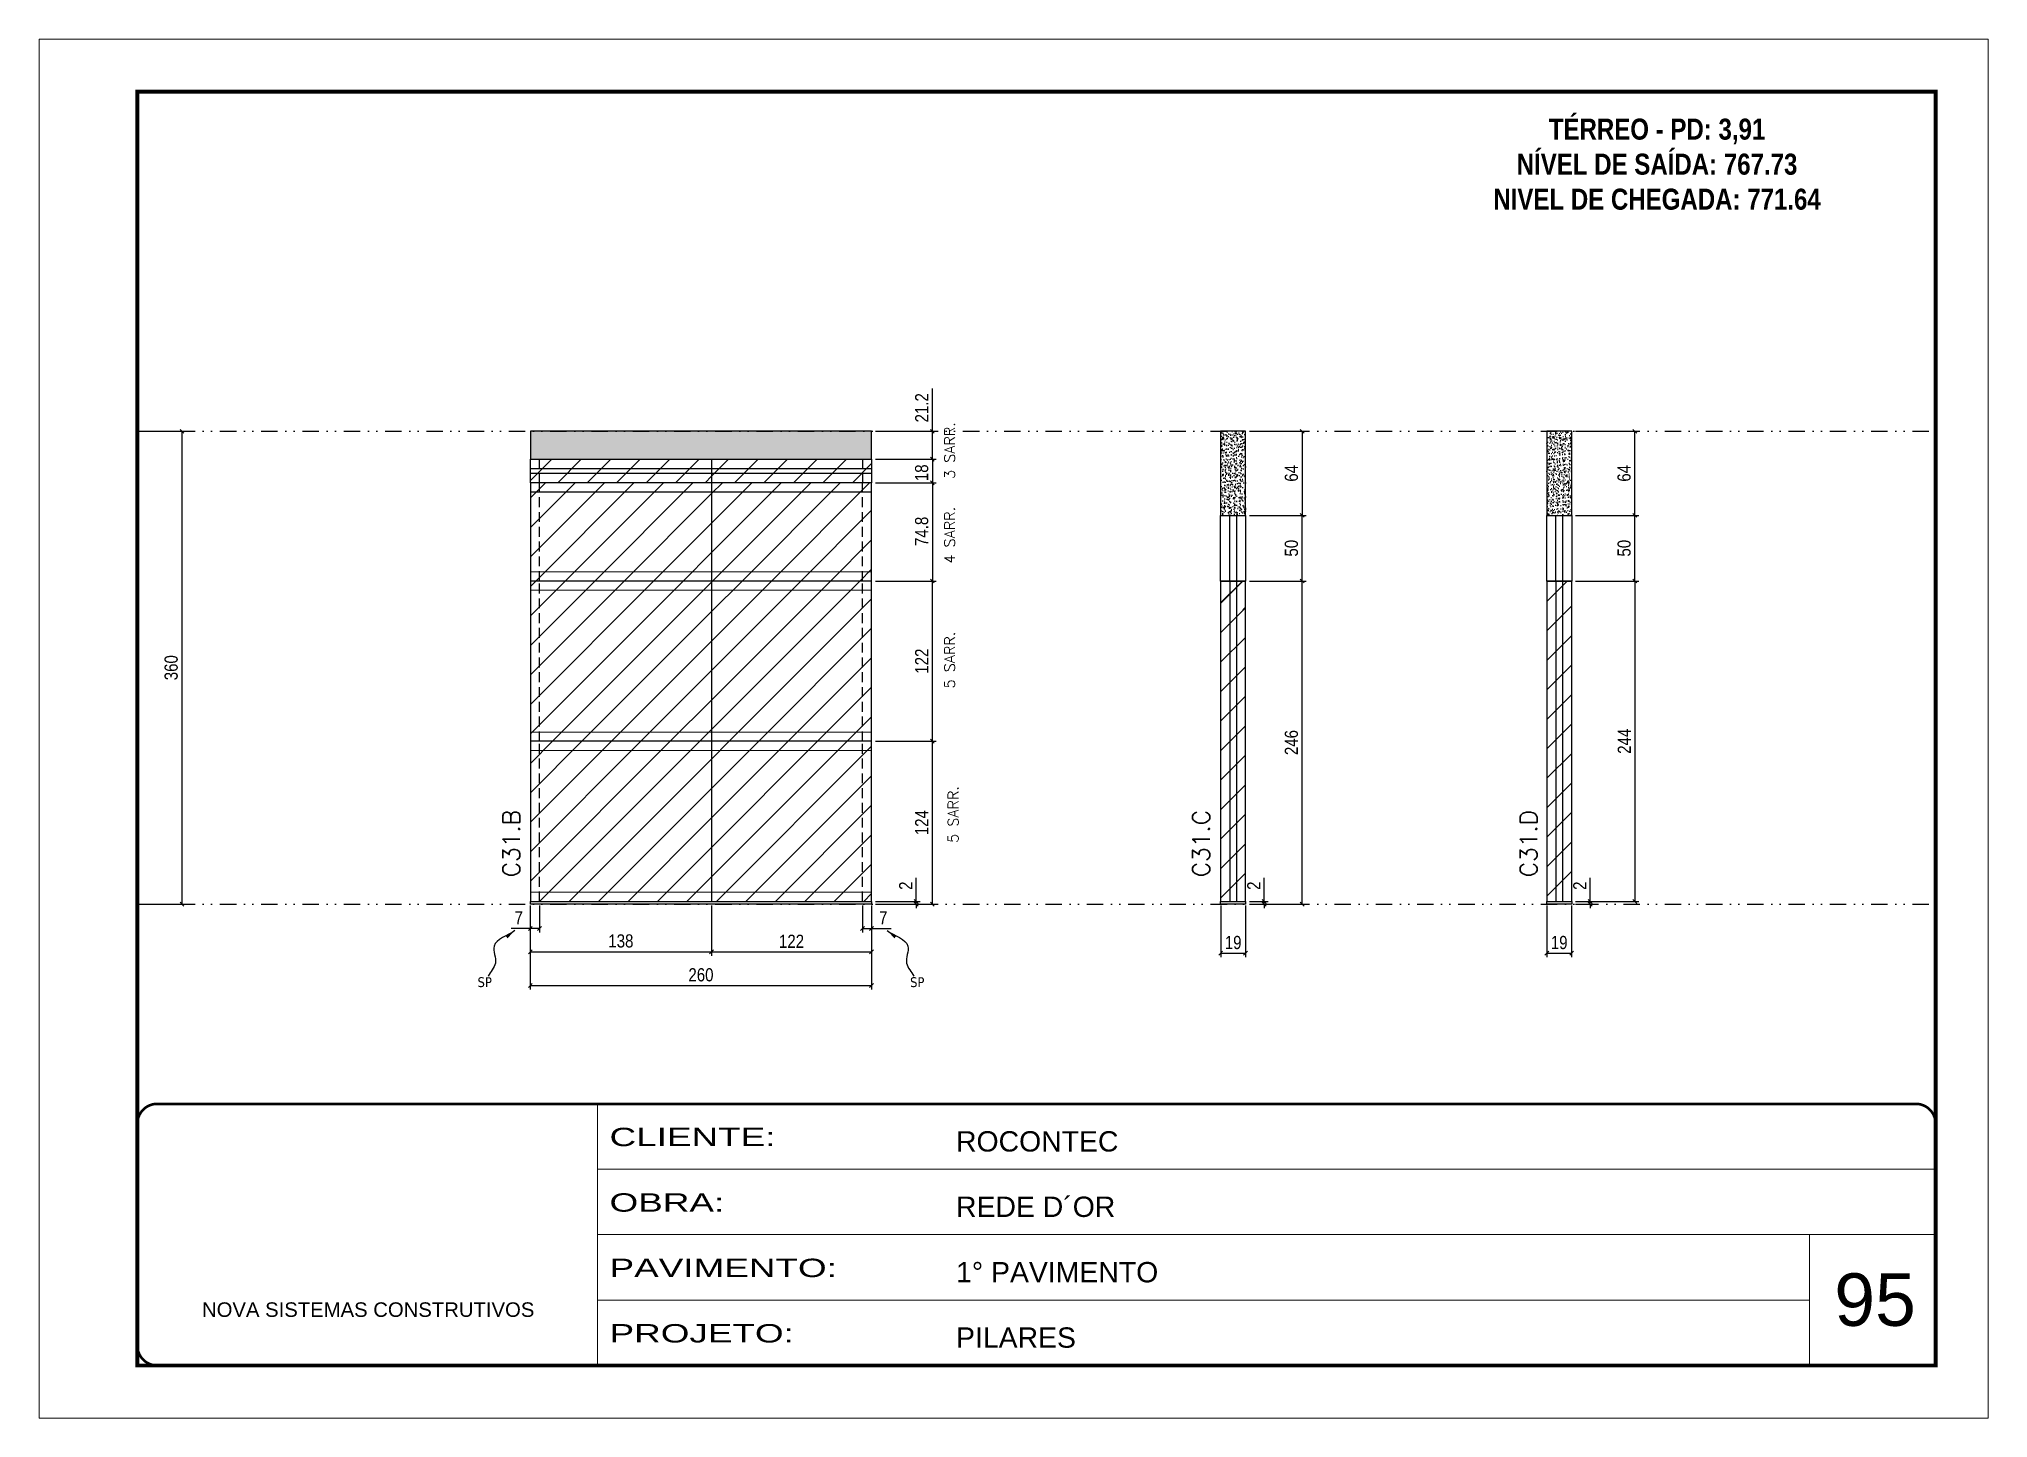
# Model space of a CAD drawing. Extents: x 2949 to 9203, y -16089 to 12527.
# Drawn here: x 6146 to 7631, y -14940 to -13890 of the extents above; entities that cross this region are included whole.
import ezdxf

# ---------------------------------------------------------------- set-up
doc = ezdxf.new("R2010")
doc.units = 0
for name, pattern in [('CONTINUO', [0]), ('DASHED', [0.75, 0.5, -0.25]), ('DIVIDE2', [0.625, 0.25, -0.125, 0, -0.125, 0, -0.125]), ('HIDDEN', [0.375, 0.25, -0.125])]:
    doc.linetypes.add(name, pattern=pattern)
for name, color, linetype, lineweight in [('CARIMBO', 255, 'Continuous', 9), ('Folhas', 255, 'Continuous', 9), ('Hachura', 251, 'Continuous', 9), ('Sarr 2.2x7', 40, 'Continuous', 9), ('SARRAFO DE PRESSAO', 251, 'DASHED', 9), ('Texto Seção', 7, 'Continuous', 15)]:
    doc.layers.add(name, color=color, linetype=linetype, lineweight=lineweight)
for name, color, linetype in [('COTA', 241, 'Continuous'), ('NOMENCLATURA', 7, 'Continuous'), ('Nível', 160, 'Continuous'), ('Painéis', 200, 'Continuous'), ('SARR_2.2x7', 40, 'Continuous'), ('Sarrafo de Pressão', 42, 'HIDDEN'), ('texto', 7, 'Continuous')]:
    doc.layers.add(name, color=color, linetype=linetype)
doc.styles.add('ARIAL', font='arial.ttf')
doc.styles.add('COTA TECNICA', font='techl___.ttf', dxfattribs={"height": 10})
doc.styles.add('COTA TECNICA-50', font='techl___.ttf', dxfattribs={"height": 10})
doc.styles.add('REGUA-120', font='ROMANS.shx', dxfattribs={"height": 15})
doc.styles.add('ROMANC', font='techb___.ttf', dxfattribs={"height": 2.5})
doc.styles.add('ROMANS', font='romans.shx')
doc.styles.get("Standard").update_dxf_attribs({"font": 'arial.ttf'})
doc.styles.add('Tecnologia', font='')
doc.styles.get('Tecnologia').set_extended_font_data('Forgotten Futurist')
doc.dimstyles.new('COTA PAINEL-50', dxfattribs={"dimtxt": 10, "dimasz": 3, "dimexe": 3, "dimexo": 3, "dimgap": 3, "dimtad": 1, "dimdec": 1, "dimzin": 12, "dimdsep": 46, "dimtxsty": 'COTA TECNICA-50', "dimblk1": 'OBLIQUE', "dimblk2": 'OBLIQUE', "dimsah": 1, "dimcen": 0.9, "dimclrd": 4, "dimclre": 4, "dimclrt": 240, "dimadec": 1, "dimazin": 3, "dimtfac": 1, "dimtdec": 1, "dimtmove": 0, "dimatfit": 3, "dimfxl": 1, "dimtolj": 1, "dimtzin": 12, "dimarcsym": 0})
doc.dimstyles.new('PAINEL', dxfattribs={"dimtxt": 10, "dimasz": 3, "dimexe": 3, "dimexo": 3, "dimgap": 3, "dimtad": 1, "dimdec": 1, "dimzin": 12, "dimdsep": 46, "dimtxsty": 'COTA TECNICA', "dimblk1": 'OBLIQUE', "dimblk2": 'OBLIQUE', "dimsah": 1, "dimcen": 0.9, "dimclrd": 4, "dimclre": 4, "dimclrt": 240, "dimadec": 1, "dimazin": 3, "dimtfac": 1, "dimtdec": 1, "dimtmove": 0, "dimatfit": 3, "dimfxl": 1, "dimtolj": 1, "dimtzin": 12, "dimarcsym": 0})
doc.dimstyles.get("Standard").update_dxf_attribs({"dimtxt": 0.18, "dimasz": 0.18, "dimexe": 0.18, "dimexo": 0.0625, "dimgap": 0.09, "dimtad": 0, "dimtih": 1, "dimtoh": 1, "dimdec": 4, "dimzin": 0, "dimdsep": 46, "dimtxsty": 'Standard', "dimcen": 0.09, "dimadec": 0, "dimazin": 0, "dimtfac": 1, "dimtdec": 4, "dimtofl": 0, "dimtmove": 0, "dimatfit": 3, "dimfxl": 1, "dimtolj": 1, "dimtzin": 0, "dimarcsym": 0})
pattern_1 = [(45, (-127629.967, -36496.372), (-11.2253202, 11.2253202), [])]
pattern_2 = [(45, (0, -2.8), (-11.22532, 11.22532), [])]

msp = doc.modelspace()

# ---------------------------------------------------------------- texts
at = {"layer": 'CARIMBO', "style": 'ARIAL'}
msp.add_text('95', height=40, dxfattribs=at).set_placement((7513.89, -14870.35))
at = {"layer": 'NOMENCLATURA', "color": 2, "insert": (7378.86, -13924.43), "char_height": 16, "attachment_point": 2, "style": 'ROMANC'}
msp.add_mtext_dynamic_manual_height_columns('\\PTÉRREO - PD: 3,91\\PNÍVEL DE SAÍDA: 767.73\\PNIVEL DE CHEGADA: 771.64', width=300.2766, gutter_width=1, heights=[0], dxfattribs=at)
at = {"layer": 'texto', "color": 0, "char_height": 7.5, "attachment_point": 5}
for insert in [(6485.65, -14608.7), (6815.2, -14608.7)]:
    msp.add_mtext('{\\fTahoma|b0|i0|c0|p34;\\C4;SP}', dxfattribs=dict(at, insert=insert))
at = {"layer": 'Texto Seção', "linetype": 'Continuous', "style": 'ROMANS'}
for s, p in [('3 SARR.', (6843.86, -14225.48)), ('4 SARR.', (6843.86, -14289.92)), ('5 SARR.', (6843.86, -14384.99)), ('5 SARR.', (6846.57, -14502.58))]:
    msp.add_text(s, height=8, rotation=90, dxfattribs=at).set_placement(p)
at = {"layer": 'Texto Seção', "char_height": 13, "width": 285.3299, "attachment_point": 7, "rotation": 90, "style": 'REGUA-120'}
for s, insert in [('C31.B', (6512.4, -14528.74)), ('C31.C', (7038.04, -14528.74)), ('C31.D', (7287.48, -14528.74))]:
    msp.add_mtext(s, dxfattribs=dict(at, insert=insert))

# ---------------------------------------------------------------- blocks, each defined once
blk = doc.blocks.new('9999999999')
at = {"color": 30, "linetype": 'CONTINUO'}
for p, q in [((98564.6, 34230.2), (98564.6, 34429.4)), ((98564.6, 34379.6), (99584, 34379.6)), ((98564.6, 34329.8), (99488, 34329.8)), ((99584, 34329.8), (99488, 34329.8)), ((99488, 34329.8), (99488, 34230.2)), ((98564.6, 34280), (99488, 34280))]:
    blk.add_line(p, q, dxfattribs=at)
at = {"color": 30, "linetype": 'CONTINUO', "const_width": 2}
blk.add_lwpolyline([(99584, 34230.2), (99584, 34414.4, 0.414214), (99569, 34429.4), (98229, 34429.4, 0.414214), (98214, 34414.4), (98214, 34245.2, 0.414214), (98229, 34230.2), (99584, 34230.2)], format="xyb", dxfattribs=at)
at = {"layer": 'Folhas'}
blk.add_lwpolyline([(98139, 34190.2), (99624, 34190.2), (99624, 35240.2), (98139, 35240.2)], close=True, dxfattribs=at)
at = {"layer": 'Folhas', "color": 30, "const_width": 3}
blk.add_lwpolyline([(98214, 34230.2), (99584, 34230.2), (99584, 35200.2), (98214, 35200.2)], close=True, dxfattribs=at)
at = {"color": 7, "linetype": 'Continuous', "ltscale": 5, "style": 'ARIAL'}
for s, height, p in [('ROCONTEC', 15.48, (98837.7, 34393.1)), ('REDE D´OR', 15.48, (98837.7, 34343.3)), ('1° PAVIMENTO', 15.483, (98837.7, 34293.5)), ('NOVA SISTEMAS CONSTRUTIVOS', 11.059, (98263.2, 34267.2)), ('PILARES', 15.48, (98837.7, 34243.7))]:
    blk.add_text(s, height=height, dxfattribs=at).set_placement(p)
at = {"layer": 'Folhas', "color": 7, "style": 'Tecnologia', "width": 1.5}
for s, p in [('CLIENTE:', (98573.7, 34397.2)), ('OBRA:', (98573.7, 34347.3)), ('PAVIMENTO:', (98573.7, 34297.5)), ('PROJETO:', (98573.7, 34247.7))]:
    blk.add_text(s, height=14, dxfattribs=at).set_placement(p)
blk = doc.blocks.new('_Oblique')
at = {"color": 0, "linetype": 'ByBlock', "lineweight": -2}
blk.add_line((-0.5, -0.5), (0.5, 0.5), dxfattribs=at)
blk = doc.blocks.new('*D3267')
at = {"layer": 'COTA', "color": 4, "lineweight": -2, "transparency": 16777216}
for p, q in [((7046.4, -14550.2), (7046.4, -14589.6)), ((7065.4, -14550.2), (7065.4, -14589.6)), ((7046.4, -14586.6), (7065.4, -14586.6))]:
    blk.add_line(p, q, dxfattribs=at)
at = {"layer": 'Defpoints', "color": 0, "transparency": 16777216}
for p in [(7046.4, -14547.2), (7065.4, -14547.2), (7065.4, -14586.6)]:
    blk.add_point(p, dxfattribs=at)
at = {"layer": 'COTA', "color": 4, "lineweight": -2, "transparency": 16777216, "xscale": 3, "yscale": 3, "zscale": 3, "rotation": 180}
blk.add_blockref('_Oblique', (7046.4, -14586.6), dxfattribs=at)
at = {"layer": 'COTA', "color": 4, "lineweight": -2, "transparency": 16777216, "xscale": 3, "yscale": 3, "zscale": 3}
blk.add_blockref('_Oblique', (7065.4, -14586.6), dxfattribs=at)
at = {"layer": 'COTA', "color": 240, "transparency": 16777216, "insert": (7055.9, -14578.5), "char_height": 10, "attachment_point": 5, "style": 'COTA TECNICA'}
blk.add_mtext('\\A1;19', dxfattribs=at)
blk = doc.blocks.new('*D3268')
at = {"layer": 'COTA', "color": 4, "lineweight": -2, "transparency": 16777216}
for p, q in [((7294.8, -14550.2), (7294.8, -14589.6)), ((7313.8, -14550.2), (7313.8, -14589.6)), ((7294.8, -14586.6), (7313.8, -14586.6))]:
    blk.add_line(p, q, dxfattribs=at)
at = {"layer": 'Defpoints', "color": 0, "transparency": 16777216}
for p in [(7294.8, -14547.2), (7313.8, -14547.2), (7313.8, -14586.6)]:
    blk.add_point(p, dxfattribs=at)
at = {"layer": 'COTA', "color": 4, "lineweight": -2, "transparency": 16777216, "xscale": 3, "yscale": 3, "zscale": 3, "rotation": 180}
blk.add_blockref('_Oblique', (7294.8, -14586.6), dxfattribs=at)
at = {"layer": 'COTA', "color": 4, "lineweight": -2, "transparency": 16777216, "xscale": 3, "yscale": 3, "zscale": 3}
blk.add_blockref('_Oblique', (7313.8, -14586.6), dxfattribs=at)
at = {"layer": 'COTA', "color": 240, "transparency": 16777216, "insert": (7304.3, -14578.5), "char_height": 10, "attachment_point": 5, "style": 'COTA TECNICA'}
blk.add_mtext('\\A1;19', dxfattribs=at)
blk = doc.blocks.new('*D3269')
at = {"layer": 'COTA', "color": 4, "lineweight": -2, "transparency": 16777216}
for p, q in [((7316.8, -14303.2), (7364.9, -14303.2)), ((7361.9, -14303.2), (7361.9, -14547.2)), ((7316.8, -14547.2), (7364.9, -14547.2))]:
    blk.add_line(p, q, dxfattribs=at)
at = {"layer": 'Defpoints', "color": 0, "transparency": 16777216}
for p in [(7313.8, -14303.2), (7313.8, -14547.2), (7361.9, -14547.2)]:
    blk.add_point(p, dxfattribs=at)
at = {"layer": 'COTA', "color": 4, "lineweight": -2, "transparency": 16777216, "xscale": 3, "yscale": 3, "zscale": 3}
for p, rotation in [((7361.9, -14303.2), 90), ((7361.9, -14547.2), 270)]:
    blk.add_blockref('_Oblique', p, dxfattribs=dict(at, rotation=rotation))
at = {"layer": 'COTA', "color": 240, "transparency": 16777216, "insert": (7353.9, -14425.2), "char_height": 10, "attachment_point": 5, "rotation": 90, "style": 'COTA TECNICA'}
blk.add_mtext('\\A1;244', dxfattribs=at)
blk = doc.blocks.new('*D3270')
at = {"layer": 'COTA', "color": 4, "lineweight": -2, "transparency": 16777216}
for p, q in [((7316.8, -14189.2), (7364.9, -14189.2)), ((7361.9, -14253.2), (7361.9, -14189.2)), ((7316.8, -14253.2), (7364.9, -14253.2))]:
    blk.add_line(p, q, dxfattribs=at)
at = {"layer": 'Defpoints', "color": 0, "transparency": 16777216}
for p in [(7313.8, -14189.2), (7361.9, -14189.2), (7313.8, -14253.2)]:
    blk.add_point(p, dxfattribs=at)
at = {"layer": 'COTA', "color": 4, "lineweight": -2, "transparency": 16777216, "xscale": 3, "yscale": 3, "zscale": 3}
for p, rotation in [((7361.9, -14189.2), 90), ((7361.9, -14253.2), 270)]:
    blk.add_blockref('_Oblique', p, dxfattribs=dict(at, rotation=rotation))
at = {"layer": 'COTA', "color": 240, "transparency": 16777216, "insert": (7353.8, -14221.2), "char_height": 10, "attachment_point": 5, "rotation": 90, "style": 'COTA TECNICA'}
blk.add_mtext('\\A1;64', dxfattribs=at)
blk = doc.blocks.new('*D3271')
at = {"layer": 'COTA', "color": 4, "lineweight": -2, "transparency": 16777216}
for p, q in [((7068.4, -14303.2), (7111.4, -14303.2)), ((7108.4, -14549.2), (7108.4, -14303.2)), ((7068.4, -14549.2), (7111.4, -14549.2))]:
    blk.add_line(p, q, dxfattribs=at)
at = {"layer": 'Defpoints', "color": 0, "transparency": 16777216}
for p in [(7065.4, -14303.2), (7108.4, -14303.2), (7065.4, -14549.2)]:
    blk.add_point(p, dxfattribs=at)
at = {"layer": 'COTA', "color": 4, "lineweight": -2, "transparency": 16777216, "xscale": 3, "yscale": 3, "zscale": 3}
for p, rotation in [((7108.4, -14303.2), 90), ((7108.4, -14549.2), 270)]:
    blk.add_blockref('_Oblique', p, dxfattribs=dict(at, rotation=rotation))
at = {"layer": 'COTA', "color": 240, "transparency": 16777216, "insert": (7100.3, -14426.2), "char_height": 10, "attachment_point": 5, "rotation": 90, "style": 'COTA TECNICA'}
blk.add_mtext('\\A1;246', dxfattribs=at)
blk = doc.blocks.new('*D3272')
at = {"layer": 'COTA', "color": 4, "lineweight": -2, "transparency": 16777216}
for p, q in [((7079.6, -14547.2), (7079.6, -14529.1)), ((7068.4, -14547.2), (7082.6, -14547.2)), ((7068.4, -14549.2), (7082.6, -14549.2)), ((7079.6, -14549.2), (7079.6, -14547.2)), ((7079.6, -14549.2), (7079.6, -14552.2))]:
    blk.add_line(p, q, dxfattribs=at)
at = {"layer": 'Defpoints', "color": 0, "transparency": 16777216}
for p in [(7065.4, -14547.2), (7065.4, -14549.2), (7079.6, -14547.2)]:
    blk.add_point(p, dxfattribs=at)
at = {"layer": 'COTA', "color": 4, "lineweight": -2, "transparency": 16777216, "xscale": 3, "yscale": 3, "zscale": 3}
for p, rotation in [((7079.6, -14547.2), 270), ((7079.6, -14549.2), 90)]:
    blk.add_blockref('_Oblique', p, dxfattribs=dict(at, rotation=rotation))
at = {"layer": 'COTA', "color": 240, "transparency": 16777216, "insert": (7071.6, -14535.2), "char_height": 10, "attachment_point": 5, "rotation": 90, "style": 'COTA TECNICA-50'}
blk.add_mtext('\\A1;2', dxfattribs=at)
blk = doc.blocks.new('*D3312')
at = {"layer": 'COTA', "color": 4, "linetype": 'ByBlock', "lineweight": -2, "transparency": 16777216}
for p, q in [((7068.4, -14189.2), (7111.4, -14189.2)), ((7108.4, -14189.2), (7108.4, -14253.2)), ((7068.4, -14253.2), (7111.4, -14253.2))]:
    blk.add_line(p, q, dxfattribs=at)
at = {"layer": 'Defpoints', "color": 0, "linetype": 'ByBlock', "transparency": 16777216}
for p in [(7065.4, -14189.2), (7065.4, -14253.2), (7108.4, -14253.2)]:
    blk.add_point(p, dxfattribs=at)
at = {"layer": 'COTA', "color": 4, "linetype": 'ByBlock', "lineweight": -2, "transparency": 16777216, "xscale": 3, "yscale": 3, "zscale": 3}
for p, rotation in [((7108.4, -14189.2), 90), ((7108.4, -14253.2), 270)]:
    blk.add_blockref('_Oblique', p, dxfattribs=dict(at, rotation=rotation))
at = {"layer": 'COTA', "color": 240, "linetype": 'ByBlock', "transparency": 16777216, "insert": (7100.3, -14221.2), "char_height": 10, "attachment_point": 5, "rotation": 90, "style": 'COTA TECNICA'}
blk.add_mtext('\\A1;64', dxfattribs=at)
blk = doc.blocks.new('*D3273')
at = {"layer": 'COTA', "color": 4, "lineweight": -2, "transparency": 16777216}
for p, q in [((6520.4, -14550.2), (6520.4, -14614.2)), ((6780.4, -14550.2), (6780.4, -14614.2)), ((6520.4, -14611.2), (6780.4, -14611.2))]:
    blk.add_line(p, q, dxfattribs=at)
at = {"layer": 'Defpoints', "color": 0, "transparency": 16777216}
for p in [(6520.4, -14547.2), (6780.4, -14547.2), (6780.4, -14611.2)]:
    blk.add_point(p, dxfattribs=at)
at = {"layer": 'COTA', "color": 4, "lineweight": -2, "transparency": 16777216, "xscale": 3, "yscale": 3, "zscale": 3, "rotation": 180}
blk.add_blockref('_Oblique', (6520.4, -14611.2), dxfattribs=at)
at = {"layer": 'COTA', "color": 4, "lineweight": -2, "transparency": 16777216, "xscale": 3, "yscale": 3, "zscale": 3}
blk.add_blockref('_Oblique', (6780.4, -14611.2), dxfattribs=at)
at = {"layer": 'COTA', "color": 240, "transparency": 16777216, "insert": (6650.4, -14603.1), "char_height": 10, "attachment_point": 5, "style": 'COTA TECNICA'}
blk.add_mtext('\\A1;260', dxfattribs=at)
blk = doc.blocks.new('*D3274')
at = {"layer": 'COTA', "color": 4, "lineweight": -2, "transparency": 16777216}
for p, q in [((6520.4, -14552.2), (6520.4, -14570.7)), ((6527.4, -14550.2), (6527.4, -14570.7)), ((6520.4, -14567.7), (6505.7, -14567.7)), ((6527.4, -14567.7), (6520.4, -14567.7))]:
    blk.add_line(p, q, dxfattribs=at)
at = {"layer": 'Defpoints', "color": 0, "transparency": 16777216}
for p in [(6520.4, -14549.2), (6527.4, -14547.2), (6520.4, -14567.7)]:
    blk.add_point(p, dxfattribs=at)
at = {"layer": 'COTA', "color": 4, "lineweight": -2, "transparency": 16777216, "xscale": 3, "yscale": 3, "zscale": 3, "rotation": 180}
blk.add_blockref('_Oblique', (6520.4, -14567.7), dxfattribs=at)
at = {"layer": 'COTA', "color": 4, "lineweight": -2, "transparency": 16777216, "xscale": 3, "yscale": 3, "zscale": 3}
blk.add_blockref('_Oblique', (6527.4, -14567.7), dxfattribs=at)
at = {"layer": 'COTA', "color": 240, "transparency": 16777216, "insert": (6511.6, -14559.6), "char_height": 10, "attachment_point": 5, "style": 'COTA TECNICA-50'}
blk.add_mtext('\\A1;7', dxfattribs=at)
blk = doc.blocks.new('*D3275')
at = {"layer": 'COTA', "color": 4, "lineweight": -2, "transparency": 16777216}
for p, q in [((6773.4, -14550.2), (6773.4, -14570.7)), ((6780.4, -14552.2), (6780.4, -14570.7)), ((6773.4, -14567.7), (6780.4, -14567.7)), ((6780.4, -14567.7), (6795.2, -14567.7))]:
    blk.add_line(p, q, dxfattribs=at)
at = {"layer": 'Defpoints', "color": 0, "transparency": 16777216}
for p in [(6773.4, -14547.2), (6780.4, -14549.2), (6780.4, -14567.7)]:
    blk.add_point(p, dxfattribs=at)
at = {"layer": 'COTA', "color": 4, "lineweight": -2, "transparency": 16777216, "xscale": 3, "yscale": 3, "zscale": 3, "rotation": 180}
blk.add_blockref('_Oblique', (6773.4, -14567.7), dxfattribs=at)
at = {"layer": 'COTA', "color": 4, "lineweight": -2, "transparency": 16777216, "xscale": 3, "yscale": 3, "zscale": 3}
blk.add_blockref('_Oblique', (6780.4, -14567.7), dxfattribs=at)
at = {"layer": 'COTA', "color": 240, "transparency": 16777216, "insert": (6789.3, -14559.6), "char_height": 10, "attachment_point": 5, "style": 'COTA TECNICA-50'}
blk.add_mtext('\\A1;7', dxfattribs=at)
blk = doc.blocks.new('*D3276')
at = {"layer": 'COTA', "color": 4, "lineweight": -2, "transparency": 16777216}
for p, q in [((6783.4, -14425.2), (6829.7, -14425.2)), ((6826.7, -14549.2), (6826.7, -14425.2)), ((6783.4, -14549.2), (6829.7, -14549.2))]:
    blk.add_line(p, q, dxfattribs=at)
at = {"layer": 'Defpoints', "color": 0, "transparency": 16777216}
for p in [(6780.4, -14425.2), (6826.7, -14425.2), (6780.4, -14549.2)]:
    blk.add_point(p, dxfattribs=at)
at = {"layer": 'COTA', "color": 4, "lineweight": -2, "transparency": 16777216, "xscale": 3, "yscale": 3, "zscale": 3}
for p, rotation in [((6826.7, -14425.2), 90), ((6826.7, -14549.2), 270)]:
    blk.add_blockref('_Oblique', p, dxfattribs=dict(at, rotation=rotation))
at = {"layer": 'COTA', "color": 240, "transparency": 16777216, "insert": (6818.6, -14487.2), "char_height": 10, "attachment_point": 5, "rotation": 90, "style": 'COTA TECNICA-50'}
blk.add_mtext('\\A1;124', dxfattribs=at)
blk = doc.blocks.new('*D3277')
at = {"layer": 'COTA', "color": 4, "lineweight": -2, "transparency": 16777216}
for p, q in [((6814.4, -14547.2), (6814.4, -14529.1)), ((6783.4, -14547.2), (6817.4, -14547.2)), ((6783.4, -14549.2), (6817.4, -14549.2)), ((6814.4, -14549.2), (6814.4, -14547.2)), ((6814.4, -14549.2), (6814.4, -14552.2))]:
    blk.add_line(p, q, dxfattribs=at)
at = {"layer": 'Defpoints', "color": 0, "transparency": 16777216}
for p in [(6780.4, -14547.2), (6780.4, -14549.2), (6814.4, -14549.2)]:
    blk.add_point(p, dxfattribs=at)
at = {"layer": 'COTA', "color": 4, "lineweight": -2, "transparency": 16777216, "xscale": 3, "yscale": 3, "zscale": 3}
for p, rotation in [((6814.4, -14547.2), 270), ((6814.4, -14549.2), 90)]:
    blk.add_blockref('_Oblique', p, dxfattribs=dict(at, rotation=rotation))
at = {"layer": 'COTA', "color": 240, "transparency": 16777216, "insert": (6806.4, -14535.2), "char_height": 10, "attachment_point": 5, "rotation": 90, "style": 'COTA TECNICA-50'}
blk.add_mtext('\\A1;2', dxfattribs=at)
blk = doc.blocks.new('*D3278')
at = {"layer": 'COTA', "color": 4, "linetype": 'ByBlock', "lineweight": -2, "transparency": 16777216}
for p, q in [((6783.4, -14228.4), (6829.7, -14228.4)), ((6826.7, -14228.4), (6826.7, -14303.2)), ((6783.4, -14303.2), (6829.7, -14303.2))]:
    blk.add_line(p, q, dxfattribs=at)
at = {"layer": 'Defpoints', "color": 0, "linetype": 'ByBlock', "transparency": 16777216}
for p in [(6780.4, -14228.4), (6780.4, -14303.2), (6826.7, -14303.2)]:
    blk.add_point(p, dxfattribs=at)
at = {"layer": 'COTA', "color": 4, "linetype": 'ByBlock', "lineweight": -2, "transparency": 16777216, "xscale": 3, "yscale": 3, "zscale": 3}
for p, rotation in [((6826.7, -14228.4), 90), ((6826.7, -14303.2), 270)]:
    blk.add_blockref('_Oblique', p, dxfattribs=dict(at, rotation=rotation))
at = {"layer": 'COTA', "color": 240, "linetype": 'ByBlock', "transparency": 16777216, "insert": (6818.6, -14265.4), "char_height": 10, "attachment_point": 5, "rotation": 90, "style": 'COTA TECNICA'}
blk.add_mtext('\\A1;74.8', dxfattribs=at)
blk = doc.blocks.new('*D3279')
at = {"layer": 'COTA', "color": 4, "linetype": 'ByBlock', "lineweight": -2, "transparency": 16777216}
for p, q in [((6783.4, -14303.2), (6829.7, -14303.2)), ((6826.7, -14425.2), (6826.7, -14303.2)), ((6783.4, -14425.2), (6829.7, -14425.2))]:
    blk.add_line(p, q, dxfattribs=at)
at = {"layer": 'Defpoints', "color": 0, "linetype": 'ByBlock', "transparency": 16777216}
for p in [(6780.4, -14303.2), (6826.7, -14303.2), (6780.4, -14425.2)]:
    blk.add_point(p, dxfattribs=at)
at = {"layer": 'COTA', "color": 4, "linetype": 'ByBlock', "lineweight": -2, "transparency": 16777216, "xscale": 3, "yscale": 3, "zscale": 3}
for p, rotation in [((6826.7, -14303.2), 90), ((6826.7, -14425.2), 270)]:
    blk.add_blockref('_Oblique', p, dxfattribs=dict(at, rotation=rotation))
at = {"layer": 'COTA', "color": 240, "linetype": 'ByBlock', "transparency": 16777216, "insert": (6818.6, -14364.2), "char_height": 10, "attachment_point": 5, "rotation": 90, "style": 'COTA TECNICA'}
blk.add_mtext('\\A1;122', dxfattribs=at)
blk = doc.blocks.new('*D3313')
at = {"layer": 'COTA', "color": 4, "linetype": 'ByBlock', "lineweight": -2, "transparency": 16777216}
for p, q in [((6520.4, -14550.2), (6520.4, -14588.5)), ((6658.4, -14550.2), (6658.4, -14588.5)), ((6520.4, -14585.5), (6658.4, -14585.5))]:
    blk.add_line(p, q, dxfattribs=at)
at = {"layer": 'Defpoints', "color": 0, "linetype": 'ByBlock', "transparency": 16777216}
for p in [(6520.4, -14547.2), (6658.4, -14547.2), (6658.4, -14585.5)]:
    blk.add_point(p, dxfattribs=at)
at = {"layer": 'COTA', "color": 4, "linetype": 'ByBlock', "lineweight": -2, "transparency": 16777216, "xscale": 3, "yscale": 3, "zscale": 3, "rotation": 180}
blk.add_blockref('_Oblique', (6520.4, -14585.5), dxfattribs=at)
at = {"layer": 'COTA', "color": 4, "linetype": 'ByBlock', "lineweight": -2, "transparency": 16777216, "xscale": 3, "yscale": 3, "zscale": 3}
blk.add_blockref('_Oblique', (6658.4, -14585.5), dxfattribs=at)
at = {"layer": 'COTA', "color": 240, "linetype": 'ByBlock', "transparency": 16777216, "insert": (6589.4, -14577.3), "char_height": 10, "attachment_point": 5, "style": 'COTA TECNICA'}
blk.add_mtext('\\A1;138', dxfattribs=at)
blk = doc.blocks.new('*D3314')
at = {"layer": 'COTA', "color": 4, "linetype": 'ByBlock', "lineweight": -2, "transparency": 16777216}
for p, q in [((6658.4, -14550.2), (6658.4, -14588.5)), ((6780.4, -14552.2), (6780.4, -14588.5)), ((6658.4, -14585.5), (6780.4, -14585.5))]:
    blk.add_line(p, q, dxfattribs=at)
at = {"layer": 'Defpoints', "color": 0, "linetype": 'ByBlock', "transparency": 16777216}
for p in [(6658.4, -14547.2), (6780.4, -14549.2), (6780.4, -14585.5)]:
    blk.add_point(p, dxfattribs=at)
at = {"layer": 'COTA', "color": 4, "linetype": 'ByBlock', "lineweight": -2, "transparency": 16777216, "xscale": 3, "yscale": 3, "zscale": 3, "rotation": 180}
blk.add_blockref('_Oblique', (6658.4, -14585.5), dxfattribs=at)
at = {"layer": 'COTA', "color": 4, "linetype": 'ByBlock', "lineweight": -2, "transparency": 16777216, "xscale": 3, "yscale": 3, "zscale": 3}
blk.add_blockref('_Oblique', (6780.4, -14585.5), dxfattribs=at)
at = {"layer": 'COTA', "color": 240, "linetype": 'ByBlock', "transparency": 16777216, "insert": (6719.4, -14577.5), "char_height": 10, "attachment_point": 5, "style": 'COTA TECNICA'}
blk.add_mtext('\\A1;122', dxfattribs=at)
blk = doc.blocks.new('*D3294')
at = {"layer": 'COTA', "color": 4, "linetype": 'ByBlock', "lineweight": -2, "transparency": 16777216}
for p, q in [((6224, -14189.2), (6258, -14189.2)), ((6255, -14189.2), (6255, -14549.2)), ((6224, -14549.2), (6258, -14549.2))]:
    blk.add_line(p, q, dxfattribs=at)
at = {"layer": 'Defpoints', "color": 0, "linetype": 'ByBlock', "transparency": 16777216}
for p in [(6221, -14189.2), (6221, -14549.2), (6255, -14549.2)]:
    blk.add_point(p, dxfattribs=at)
at = {"layer": 'COTA', "color": 4, "linetype": 'ByBlock', "lineweight": -2, "transparency": 16777216, "xscale": 3, "yscale": 3, "zscale": 3}
for p, rotation in [((6255, -14189.2), 90), ((6255, -14549.2), 270)]:
    blk.add_blockref('_Oblique', p, dxfattribs=dict(at, rotation=rotation))
at = {"layer": 'COTA', "color": 240, "linetype": 'ByBlock', "transparency": 16777216, "insert": (6246.8, -14369.2), "char_height": 10, "attachment_point": 5, "rotation": 90, "style": 'COTA TECNICA'}
blk.add_mtext('\\A1;360', dxfattribs=at)
blk = doc.blocks.new('*D3315')
at = {"layer": 'COTA', "color": 4, "linetype": 'ByBlock', "lineweight": -2, "transparency": 16777216}
for p, q in [((7328, -14547.2), (7328, -14529.1)), ((7316.8, -14547.2), (7331, -14547.2)), ((7316.8, -14549.2), (7331, -14549.2)), ((7328, -14549.2), (7328, -14547.2)), ((7328, -14549.2), (7328, -14552.2))]:
    blk.add_line(p, q, dxfattribs=at)
at = {"layer": 'Defpoints', "color": 0, "linetype": 'ByBlock', "transparency": 16777216}
for p in [(7313.8, -14547.2), (7313.8, -14549.2), (7328, -14547.2)]:
    blk.add_point(p, dxfattribs=at)
at = {"layer": 'COTA', "color": 4, "linetype": 'ByBlock', "lineweight": -2, "transparency": 16777216, "xscale": 3, "yscale": 3, "zscale": 3}
for p, rotation in [((7328, -14547.2), 270), ((7328, -14549.2), 90)]:
    blk.add_blockref('_Oblique', p, dxfattribs=dict(at, rotation=rotation))
at = {"layer": 'COTA', "color": 240, "linetype": 'ByBlock', "transparency": 16777216, "insert": (7320, -14535.2), "char_height": 10, "attachment_point": 5, "rotation": 90, "style": 'COTA TECNICA'}
blk.add_mtext('\\A1;2', dxfattribs=at)
blk = doc.blocks.new('*D3316')
at = {"layer": 'COTA', "color": 4, "linetype": 'ByBlock', "lineweight": -2, "transparency": 16777216}
for p, q in [((6826.7, -14189.2), (6826.7, -14156.5)), ((6783.4, -14189.2), (6829.7, -14189.2)), ((6826.7, -14210.4), (6826.7, -14189.2)), ((6783.4, -14210.4), (6829.7, -14210.4))]:
    blk.add_line(p, q, dxfattribs=at)
at = {"layer": 'Defpoints', "color": 0, "linetype": 'ByBlock', "transparency": 16777216}
for p in [(6780.4, -14189.2), (6780.4, -14210.4), (6826.7, -14210.4)]:
    blk.add_point(p, dxfattribs=at)
at = {"layer": 'COTA', "color": 4, "linetype": 'ByBlock', "lineweight": -2, "transparency": 16777216, "xscale": 3, "yscale": 3, "zscale": 3}
for p, rotation in [((6826.7, -14189.2), 90), ((6826.7, -14210.4), 270)]:
    blk.add_blockref('_Oblique', p, dxfattribs=dict(at, rotation=rotation))
at = {"layer": 'COTA', "color": 240, "linetype": 'ByBlock', "transparency": 16777216, "insert": (6818.6, -14171.3), "char_height": 10, "attachment_point": 5, "rotation": 90, "style": 'COTA TECNICA'}
blk.add_mtext('\\A1;21.2', dxfattribs=at)
blk = doc.blocks.new('*D3281')
at = {"layer": 'COTA', "color": 4, "lineweight": -2, "transparency": 16777216}
for p, q in [((7068.4, -14253.2), (7111.4, -14253.2)), ((7108.4, -14303.2), (7108.4, -14253.2)), ((7068.4, -14303.2), (7111.4, -14303.2))]:
    blk.add_line(p, q, dxfattribs=at)
at = {"layer": 'Defpoints', "color": 0, "transparency": 16777216}
for p in [(7065.4, -14253.2), (7108.4, -14253.2), (7065.4, -14303.2)]:
    blk.add_point(p, dxfattribs=at)
at = {"layer": 'COTA', "color": 4, "lineweight": -2, "transparency": 16777216, "xscale": 3, "yscale": 3, "zscale": 3}
for p, rotation in [((7108.4, -14253.2), 90), ((7108.4, -14303.2), 270)]:
    blk.add_blockref('_Oblique', p, dxfattribs=dict(at, rotation=rotation))
at = {"layer": 'COTA', "color": 240, "transparency": 16777216, "insert": (7100.3, -14278.2), "char_height": 10, "attachment_point": 5, "rotation": 90, "style": 'COTA TECNICA'}
blk.add_mtext('\\A1;50', dxfattribs=at)
blk = doc.blocks.new('*D3282')
at = {"layer": 'COTA', "color": 4, "lineweight": -2, "transparency": 16777216}
for p, q in [((7316.8, -14253.2), (7364.9, -14253.2)), ((7361.9, -14303.2), (7361.9, -14253.2)), ((7316.8, -14303.2), (7364.9, -14303.2))]:
    blk.add_line(p, q, dxfattribs=at)
at = {"layer": 'Defpoints', "color": 0, "transparency": 16777216}
for p in [(7313.8, -14253.2), (7361.9, -14253.2), (7313.8, -14303.2)]:
    blk.add_point(p, dxfattribs=at)
at = {"layer": 'COTA', "color": 4, "lineweight": -2, "transparency": 16777216, "xscale": 3, "yscale": 3, "zscale": 3}
for p, rotation in [((7361.9, -14253.2), 90), ((7361.9, -14303.2), 270)]:
    blk.add_blockref('_Oblique', p, dxfattribs=dict(at, rotation=rotation))
at = {"layer": 'COTA', "color": 240, "transparency": 16777216, "insert": (7353.8, -14278.2), "char_height": 10, "attachment_point": 5, "rotation": 90, "style": 'COTA TECNICA'}
blk.add_mtext('\\A1;50', dxfattribs=at)
blk = doc.blocks.new('*D3283')
at = {"layer": 'COTA', "color": 4, "lineweight": -2, "transparency": 16777216}
for p, q in [((6783.4, -14210.4), (6829.7, -14210.4)), ((6826.7, -14210.4), (6826.7, -14228.4)), ((6783.4, -14228.4), (6829.7, -14228.4))]:
    blk.add_line(p, q, dxfattribs=at)
at = {"layer": 'Defpoints', "color": 0, "transparency": 16777216}
for p in [(6780.4, -14210.4), (6780.4, -14228.4), (6826.7, -14228.4)]:
    blk.add_point(p, dxfattribs=at)
at = {"layer": 'COTA', "color": 4, "lineweight": -2, "transparency": 16777216, "xscale": 3, "yscale": 3, "zscale": 3}
for p, rotation in [((6826.7, -14210.4), 90), ((6826.7, -14228.4), 270)]:
    blk.add_blockref('_Oblique', p, dxfattribs=dict(at, rotation=rotation))
at = {"layer": 'COTA', "color": 240, "transparency": 16777216, "insert": (6818.6, -14220.8), "char_height": 10, "attachment_point": 5, "rotation": 90, "style": 'COTA TECNICA'}
blk.add_mtext('\\A1;18', dxfattribs=at)

# ---------------------------------------------------------------- dimensions: what is measured, and where the dimension line sits
at = {"layer": 'COTA', "linetype": 'ByBlock'}
for base, p1, p2, picture, middle in [((6826.66, -14210.41), (6780.43, -14189.21), (6780.43, -14210.41), '*D3316', (6826.66, -14171.35)), ((6826.66, -14303.21), (6780.43, -14228.41), (6780.43, -14303.21), '*D3278', (6826.66, -14265.41))]:
    dim = msp.add_linear_dim(base=base, p1=p1, p2=p2, angle=90, dimstyle='PAINEL', dxfattribs=at)
    dim.commit()
    dim.dimension.update_dxf_attribs({"geometry": picture, "text_midpoint": middle, "dimtype": 160})
for base, p1, p2, picture, middle in [((6255.03, -14549.21), (6221.03, -14189.21), (6221.03, -14549.21), '*D3294', (6246.81, -14369.21)), ((7108.45, -14253.21), (7065.37, -14189.21), (7065.37, -14253.21), '*D3312', (7100.35, -14221.21)), ((6826.66, -14303.21), (6780.43, -14425.21), (6780.43, -14303.21), '*D3279', (6818.61, -14364.21)), ((7328.02, -14547.21), (7313.81, -14549.21), (7313.81, -14547.21), '*D3315', (7320.02, -14535.15))]:
    dim = msp.add_linear_dim(base=base, p1=p1, p2=p2, angle=90, dimstyle='PAINEL', dxfattribs=at)
    dim.commit()
    dim.dimension.update_dxf_attribs({"geometry": picture, "text_midpoint": middle})
at = {"layer": 'COTA'}
for base, p1, p2, picture, middle in [((7361.94, -14189.21), (7313.81, -14253.21), (7313.81, -14189.21), '*D3270', (7353.84, -14221.21)), ((7108.45, -14303.21), (7065.37, -14549.21), (7065.37, -14303.21), '*D3271', (7100.35, -14426.21)), ((7361.94, -14547.21), (7313.81, -14303.21), (7313.81, -14547.21), '*D3269', (7353.87, -14425.21))]:
    dim = msp.add_linear_dim(base=base, p1=p1, p2=p2, angle=90, dimstyle='PAINEL', override={"dimarcsym": 2}, dxfattribs=at)
    dim.commit()
    dim.dimension.update_dxf_attribs({"geometry": picture, "text_midpoint": middle})
for base, p1, p2, dimstyle, picture, middle in [((6826.66, -14228.41), (6780.43, -14210.41), (6780.43, -14228.41), 'PAINEL', '*D3283', (6826.66, -14220.81)), ((6814.43, -14549.21), (6780.43, -14547.21), (6780.43, -14549.21), 'COTA PAINEL-50', '*D3277', (6814.43, -14535.15)), ((7079.61, -14547.21), (7065.37, -14549.21), (7065.37, -14547.21), 'COTA PAINEL-50', '*D3272', (7079.61, -14535.15))]:
    dim = msp.add_linear_dim(base=base, p1=p1, p2=p2, angle=90, dimstyle=dimstyle, dxfattribs=at)
    dim.commit()
    dim.dimension.update_dxf_attribs({"geometry": picture, "text_midpoint": middle, "dimtype": 160})
for base, p1, p2, angle, dimstyle, picture, middle in [((7108.45, -14253.21), (7065.37, -14303.21), (7065.37, -14253.21), 90, 'PAINEL', '*D3281', (7100.34, -14278.21)), ((7361.94, -14253.21), (7313.81, -14303.21), (7313.81, -14253.21), 90, 'PAINEL', '*D3282', (7353.83, -14278.21)), ((6826.66, -14425.21), (6780.43, -14549.21), (6780.43, -14425.21), 90, 'COTA PAINEL-50', '*D3276', (6818.59, -14487.21)), ((6520.43, -14567.72), (6527.43, -14547.21), (6520.43, -14549.21), 180, 'COTA PAINEL-50', '*D3274', (6511.56, -14559.65))]:
    dim = msp.add_linear_dim(base=base, p1=p1, p2=p2, angle=angle, dimstyle=dimstyle, dxfattribs=at)
    dim.commit()
    dim.dimension.update_dxf_attribs({"geometry": picture, "text_midpoint": middle})
for base, p1, p2, picture, middle in [((6780.43, -14611.16), (6520.43, -14547.21), (6780.43, -14547.21), '*D3273', (6650.43, -14603.06)), ((7065.37, -14586.56), (7046.37, -14547.21), (7065.37, -14547.21), '*D3267', (7055.87, -14578.47)), ((7313.81, -14586.56), (7294.81, -14547.21), (7313.81, -14547.21), '*D3268', (7304.31, -14578.47))]:
    dim = msp.add_linear_dim(base=base, p1=p1, p2=p2, dimstyle='PAINEL', override={"dimarcsym": 2}, dxfattribs=at)
    dim.commit()
    dim.dimension.update_dxf_attribs({"geometry": picture, "text_midpoint": middle})
at = {"layer": 'COTA', "linetype": 'ByBlock'}
dim = msp.add_linear_dim(base=(6658.43, -14585.52), p1=(6520.43, -14547.21), p2=(6658.43, -14547.21), dimstyle='PAINEL', dxfattribs=at)
dim.commit()
dim.dimension.update_dxf_attribs({"geometry": '*D3313', "text_midpoint": (6589.43, -14577.28)})
dim = msp.add_linear_dim(base=(6780.43, -14585.52), p1=(6658.43, -14547.21), p2=(6780.43, -14549.21), dimstyle='PAINEL', override={"dimtmove": 1}, dxfattribs=at)
dim.commit()
dim.dimension.update_dxf_attribs({"geometry": '*D3314', "text_midpoint": (6719.43, -14577.46)})
at = {"layer": 'COTA'}
dim = msp.add_linear_dim(base=(6780.43, -14567.72), p1=(6773.43, -14547.21), p2=(6780.43, -14549.21), dimstyle='COTA PAINEL-50', dxfattribs=at)
dim.commit()
dim.dimension.update_dxf_attribs({"geometry": '*D3275', "text_midpoint": (6789.29, -14559.65)})

# ---------------------------------------------------------------- hatches: boundary and pattern name
at = {"layer": 'COTA', "linetype": 'ByBlock'}
h = msp.add_hatch(dxfattribs=at)
h.set_pattern_fill('AR-CONC', color=256, scale=0.03)
h.set_pattern_definition([(50, (-127629.9665, -36482.372), (5.46554007, -0.47817257), [0.5715, -6.2865]), (355, (-127629.9665, -36482.372), (-1.05730264, 5.73170536), [0.4572, -5.02921753]), (100.4514447, (-127629.511, -36482.4117), (4.40823741, 5.25353256), [0.48570026, -5.34270734]), (46.1842, (-127629.9665, -36480.848), (8.13237123, -1.26126984), [0.85725, -9.42975]), (96.6355576, (-127629.289, -36480.953), (7.122124, 7.42278374), [0.7285507, -8.01406824]), (351.184151, (-127629.9665, -36480.848), (7.122124, 7.42278374), [0.685799, -7.54379196]), (21, (-127629.2045, -36481.229), (4.54843174, -3.06795595), [0.5715, -6.2865]), (326, (-127629.2045, -36481.229), (1.85406085, 5.52563898), [0.4572, -5.0292]), (71.451445, (-127628.8255, -36481.4845), (6.40249258, 2.45768307), [0.48570026, -5.34269813]), (37.5, (-127629.9665, -36482.3718), (0.092658098, 2.536651166), [0, -4.96824, 0, -5.1054, 0, -5.04825]), (7.5, (-127629.9665, -36482.3718), (2.004589875, 3.005417245), [0, -2.91084, 0, -4.85394, 0, -1.92405]), (327.5, (-127631.6658, -36482.3718), (4.067717855, -0.17186232), [0, -1.905, 0, -5.9436, 0, -7.8867]), (317.5, (-127632.4278, -36482.3718), (4.44387544, 0.76279473), [0, -2.4765, 0, -3.94716, 0, -5.6007])])
h.paths.add_polyline_path([(6780.43, -14210.41), (6780.43, -14189.21), (6520.43, -14189.21), (6520.43, -14210.41)])
h = msp.add_hatch(dxfattribs=at)
h.set_pattern_fill('AR-CONC', color=256, scale=0.03)
h.set_pattern_definition([(50, (-124678.7358, -42245.2473), (5.46554007, -0.47817257), [0.5715, -6.2865]), (355, (-124678.736, -42245.2473), (-1.05730264, 5.73170536), [0.4572, -5.02921753]), (100.4514447, (-124678.2803, -42245.287), (4.40823741, 5.25353256), [0.48570026, -5.34270734]), (46.1842, (-124678.736, -42243.7233), (8.13237123, -1.26126984), [0.85725, -9.42975]), (96.6355576, (-124678.058, -42243.8285), (7.122124, 7.42278374), [0.7285507, -8.01406824]), (351.184151, (-124678.736, -42243.723), (7.122124, 7.42278374), [0.685799, -7.54379196]), (21, (-124677.9738, -42244.1043), (4.54843174, -3.06795595), [0.5715, -6.2865]), (326, (-124677.974, -42244.1043), (1.85406085, 5.52563898), [0.4572, -5.0292]), (71.451445, (-124677.5947, -42244.36), (6.40249258, 2.45768307), [0.48570026, -5.34269813]), (37.5, (-124678.7358, -42245.2473), (0.092658098, 2.536651166), [0, -4.96824, 0, -5.1054, 0, -5.04825]), (7.5, (-124678.7358, -42245.2473), (2.004589875, 3.005417245), [0, -2.91084, 0, -4.85394, 0, -1.92405]), (327.5, (-124680.435, -42245.2473), (4.067717855, -0.17186232), [0, -1.905, 0, -5.9436, 0, -7.8867]), (317.5, (-124681.197, -42245.2473), (4.44387544, 0.76279473), [0, -2.4765, 0, -3.94716, 0, -5.6007])])
h.paths.add_polyline_path([(7046.87, -14253.21), (7065.62, -14253.21), (7065.24, -14189.21), (7046.49, -14189.21)])
h = msp.add_hatch(dxfattribs=at)
h.set_pattern_fill('AR-CONC', color=256, scale=0.03)
h.set_pattern_definition([(50, (-124619.462, -42256.2473), (5.46554007, -0.47817257), [0.5715, -6.2865]), (355, (-124619.462, -42256.2473), (-1.05730264, 5.73170536), [0.4572, -5.02921753]), (100.4514447, (-124619.0066, -42256.287), (4.40823741, 5.25353256), [0.48570026, -5.34270734]), (46.1842, (-124619.462, -42254.7233), (8.13237123, -1.26126984), [0.85725, -9.42975]), (96.6355576, (-124618.784, -42254.8285), (7.122124, 7.42278374), [0.7285507, -8.01406824]), (351.184151, (-124619.462, -42254.723), (7.122124, 7.42278374), [0.685799, -7.54379196]), (21, (-124618.7, -42255.1043), (4.54843174, -3.06795595), [0.5715, -6.2865]), (326, (-124618.7, -42255.1043), (1.85406085, 5.52563898), [0.4572, -5.0292]), (71.451445, (-124618.321, -42255.36), (6.40249258, 2.45768307), [0.48570026, -5.34269813]), (37.5, (-124619.462, -42256.2473), (0.092658098, 2.536651166), [0, -4.96824, 0, -5.1054, 0, -5.04825]), (7.5, (-124619.462, -42256.2473), (2.004589875, 3.005417245), [0, -2.91084, 0, -4.85394, 0, -1.92405]), (327.5, (-124621.1613, -42256.2473), (4.067717855, -0.17186232), [0, -1.905, 0, -5.9436, 0, -7.8867]), (317.5, (-124621.9233, -42256.2473), (4.44387544, 0.76279473), [0, -2.4765, 0, -3.94716, 0, -5.6007])])
h.paths.add_polyline_path([(7294.81, -14253.21), (7313.81, -14253.21), (7313.81, -14189.21), (7294.81, -14189.21)])
at = {"layer": 'Hachura'}
h = msp.add_hatch(dxfattribs=at)
h.set_pattern_fill('ANSI31', color=256, scale=5)
h.set_pattern_definition(pattern_2)
h.paths.add_polyline_path([(6658.43, -14228.41), (6658.43, -14210.41), (6520.43, -14210.41), (6520.43, -14228.41)])
h = msp.add_hatch(dxfattribs=at)
h.set_pattern_fill('ANSI31', color=256, scale=5)
h.set_pattern_definition(pattern_2)
h.paths.add_polyline_path([(6780.43, -14228.41), (6780.43, -14210.41), (6658.43, -14210.41), (6658.43, -14228.41)])
at = {"layer": 'Hachura', "linetype": 'ByBlock'}
h = msp.add_hatch(dxfattribs=at)
h.set_pattern_fill('ANSI31', color=256, scale=5)
h.set_pattern_definition(pattern_1)
h.paths.add_polyline_path([(6520.43, -14228.41), (6520.43, -14303.21), (6658.43, -14303.21), (6658.43, -14228.41)])
h = msp.add_hatch(dxfattribs=at)
h.set_pattern_fill('ANSI31', color=256, scale=5)
h.set_pattern_definition(pattern_1)
h.paths.add_polyline_path([(6658.43, -14228.41), (6658.43, -14303.21), (6780.43, -14303.21), (6780.43, -14228.41)])
h = msp.add_hatch(dxfattribs=at)
h.set_pattern_fill('ANSI31', color=256, scale=5)
h.set_pattern_definition(pattern_1)
h.paths.add_polyline_path([(6520.43, -14303.21), (6520.43, -14425.21), (6658.43, -14425.21), (6658.43, -14303.21)])
h = msp.add_hatch(dxfattribs=at)
h.set_pattern_fill('ANSI31', color=256, scale=5)
h.set_pattern_definition(pattern_1)
h.paths.add_polyline_path([(6780.43, -14425.21), (6780.43, -14303.21), (6658.43, -14303.21), (6658.43, -14425.21)])
h = msp.add_hatch(dxfattribs=at)
h.set_pattern_fill('ANSI31', color=256, scale=5)
h.set_pattern_definition([(45, (-127629.967, -36518.372), (-11.2253202, 11.2253202), [])])
h.paths.add_polyline_path([(7046.37, -14325.21), (7065.37, -14325.21), (7065.37, -14303.21), (7046.37, -14303.21)])
h = msp.add_hatch(dxfattribs=at)
h.set_pattern_fill('ANSI31', color=256, scale=5)
h.set_pattern_definition(pattern_1)
h.paths.add_polyline_path([(7065.37, -14303.21), (7046.37, -14303.21), (7046.37, -14547.21), (7065.37, -14547.21)])
h = msp.add_hatch(dxfattribs=at)
h.set_pattern_fill('ANSI31', color=256, scale=5)
h.set_pattern_definition(pattern_1)
h.paths.add_polyline_path([(7294.81, -14547.21), (7313.81, -14547.21), (7313.81, -14303.21), (7294.81, -14303.21)])
h = msp.add_hatch(dxfattribs=at)
h.set_pattern_fill('ANSI31', color=256, scale=5)
h.set_pattern_definition(pattern_1)
h.paths.add_polyline_path([(6658.43, -14547.21), (6658.43, -14425.21), (6520.43, -14425.21), (6520.43, -14547.21)])
h = msp.add_hatch(dxfattribs=at)
h.set_pattern_fill('ANSI31', color=256, scale=5)
h.set_pattern_definition(pattern_1)
h.paths.add_polyline_path([(6780.43, -14547.21), (6780.43, -14425.21), (6658.43, -14425.21), (6658.43, -14547.21)])

# ---------------------------------------------------------------- linework, layer by layer
at = {"layer": 'COTA', "linetype": 'ByBlock'}
for points in [[(6520.43, -14210.41), (6780.43, -14210.41), (6780.43, -14189.21), (6520.43, -14189.21)], [(7046.37, -14253.21), (7065.37, -14253.21), (7065.37, -14189.21), (7046.37, -14189.21)], [(7294.81, -14253.21), (7313.81, -14253.21), (7313.81, -14189.21), (7294.81, -14189.21)]]:
    msp.add_lwpolyline(points, close=True, dxfattribs=at)
at = {"layer": 'Nível', "color": 4, "linetype": 'DIVIDE2', "ltscale": 50}
for p, q in [((6221.03, -14189.21), (7591.03, -14189.21)), ((6221.03, -14549.21), (7591.03, -14549.21))]:
    msp.add_line(p, q, dxfattribs=at)
at = {"layer": 'Painéis'}
for p, q in [((6520.43, -14210.41), (6780.43, -14210.41)), ((6520.43, -14228.41), (6520.43, -14210.41)), ((6658.43, -14210.41), (6658.43, -14547.21)), ((6780.43, -14210.41), (6780.43, -14228.41)), ((6780.43, -14228.41), (6520.43, -14228.41)), ((6520.43, -14228.41), (6520.43, -14547.21)), ((6780.43, -14547.21), (6780.43, -14228.41)), ((7046.37, -14253.21), (7065.37, -14253.21)), ((7046.37, -14303.21), (7046.37, -14253.21)), ((7065.37, -14253.21), (7065.37, -14303.21)), ((7294.81, -14253.21), (7313.81, -14253.21)), ((7294.81, -14303.21), (7294.81, -14253.21)), ((7313.81, -14253.21), (7313.81, -14303.21)), ((6520.43, -14271.21), (6520.43, -14271.21)), ((6780.43, -14271.21), (6780.43, -14271.21)), ((6780.43, -14303.21), (6520.43, -14303.21)), ((6780.43, -14303.21), (6520.43, -14303.21)), ((7065.37, -14303.21), (7046.37, -14303.21)), ((7313.81, -14303.21), (7294.81, -14303.21)), ((7294.81, -14303.21), (7294.81, -14547.21)), ((7294.81, -14303.21), (7313.81, -14303.21)), ((7313.81, -14303.21), (7294.81, -14303.21)), ((7313.81, -14547.21), (7313.81, -14303.21)), ((6780.43, -14425.21), (6520.43, -14425.21)), ((6520.43, -14547.21), (6780.43, -14547.21)), ((7294.81, -14547.21), (7313.81, -14547.21)), ((7294.81, -14547.21), (7313.81, -14547.21)), ((7294.81, -14549.21), (7294.81, -14547.21)), ((7313.81, -14549.21), (7294.81, -14549.21)), ((7313.81, -14547.21), (7313.81, -14549.21))]:
    msp.add_line(p, q, dxfattribs=at)
for points in [[(7046.37, -14547.21), (7065.37, -14547.21), (7065.37, -14303.21), (7046.37, -14303.21)], [(7046.37, -14303.21), (7065.37, -14303.21), (7065.37, -14303.21), (7046.37, -14303.21)], [(6520.43, -14547.21), (6780.43, -14547.21), (6780.43, -14549.21), (6520.43, -14549.21)], [(7046.37, -14547.21), (7065.37, -14547.21), (7065.37, -14549.21), (7046.37, -14549.21)]]:
    msp.add_lwpolyline(points, close=True, dxfattribs=at)
at = {"layer": 'Sarr 2.2x7'}
for p, q in [((6780.43, -14296.21), (6520.43, -14296.21)), ((6780.43, -14310.21), (6520.43, -14310.21)), ((6780.43, -14418.21), (6520.43, -14418.21)), ((6780.43, -14432.21), (6520.43, -14432.21)), ((6780.43, -14540.21), (6520.43, -14540.21)), ((6780.43, -14547.21), (6520.43, -14547.21))]:
    msp.add_line(p, q, dxfattribs=at)
at = {"layer": 'Sarr 2.2x7', "linetype": 'Continuous'}
for p, q in [((6520.43, -14303.21), (6520.43, -14300.21)), ((6520.43, -14425.21), (6520.43, -14418.21)), ((6780.43, -14425.21), (6780.43, -14418.21)), ((6520.43, -14547.21), (6520.43, -14540.21)), ((6780.43, -14547.21), (6780.43, -14540.21))]:
    msp.add_line(p, q, dxfattribs=at)
at = {"layer": 'SARR_2.2x7'}
for p, q in [((6520.43, -14217.41), (6780.43, -14217.41)), ((6780.43, -14221.41), (6520.43, -14221.41)), ((6520.43, -14235.41), (6780.43, -14235.41)), ((7053.37, -14303.21), (7053.37, -14253.21)), ((7058.37, -14253.21), (7058.37, -14303.21)), ((7301.81, -14303.21), (7301.81, -14253.21)), ((7306.81, -14253.21), (7306.81, -14303.21)), ((7053.37, -14303.21), (7053.37, -14547.21)), ((7058.37, -14303.21), (7058.37, -14547.21)), ((7301.81, -14303.21), (7301.81, -14547.21)), ((7306.81, -14303.21), (7306.81, -14547.21))]:
    msp.add_line(p, q, dxfattribs=at)
at = {"layer": 'Sarrafo de Pressão', "ltscale": 30}
for p, q in [((6527.43, -14228.41), (6527.43, -14210.41)), ((6773.43, -14210.41), (6773.43, -14228.41)), ((6527.43, -14303.21), (6527.43, -14228.41)), ((6773.43, -14303.21), (6773.43, -14228.41)), ((6527.43, -14425.21), (6527.43, -14303.21)), ((6773.43, -14425.21), (6773.43, -14303.21)), ((6527.43, -14547.21), (6527.43, -14425.21)), ((6773.43, -14547.21), (6773.43, -14425.21))]:
    msp.add_line(p, q, dxfattribs=at)

# ---------------------------------------------------------------- block references
at = {"layer": 'SARRAFO DE PRESSAO', "color": 6, "linetype": 'ByBlock'}
msp.add_blockref('9999999999', (-91992.94, -49130.7), dxfattribs=at)

msp.set_redraw_order([(e.dxf.handle, doc.entitydb.next_handle()) for e in msp.query("TEXT MTEXT ATTDEF DIMENSION ARC_DIMENSION")])  # texts and dimensions are drawn at this point

# ---------------------------------------------------------------- leaders
at = {"layer": 'COTA', "path_type": 1}
for points in [[(6508.6, -14569.39), (6492.81, -14581.23), (6493.74, -14594.23), (6488.18, -14604.01)], [(6792.25, -14569.39), (6808.04, -14581.23), (6807.11, -14594.23), (6812.67, -14604.01)]]:
    msp.add_leader(points, dimstyle='Standard', override={"dimasz": 8}, dxfattribs=at)

doc.saveas('drawing.dxf')
